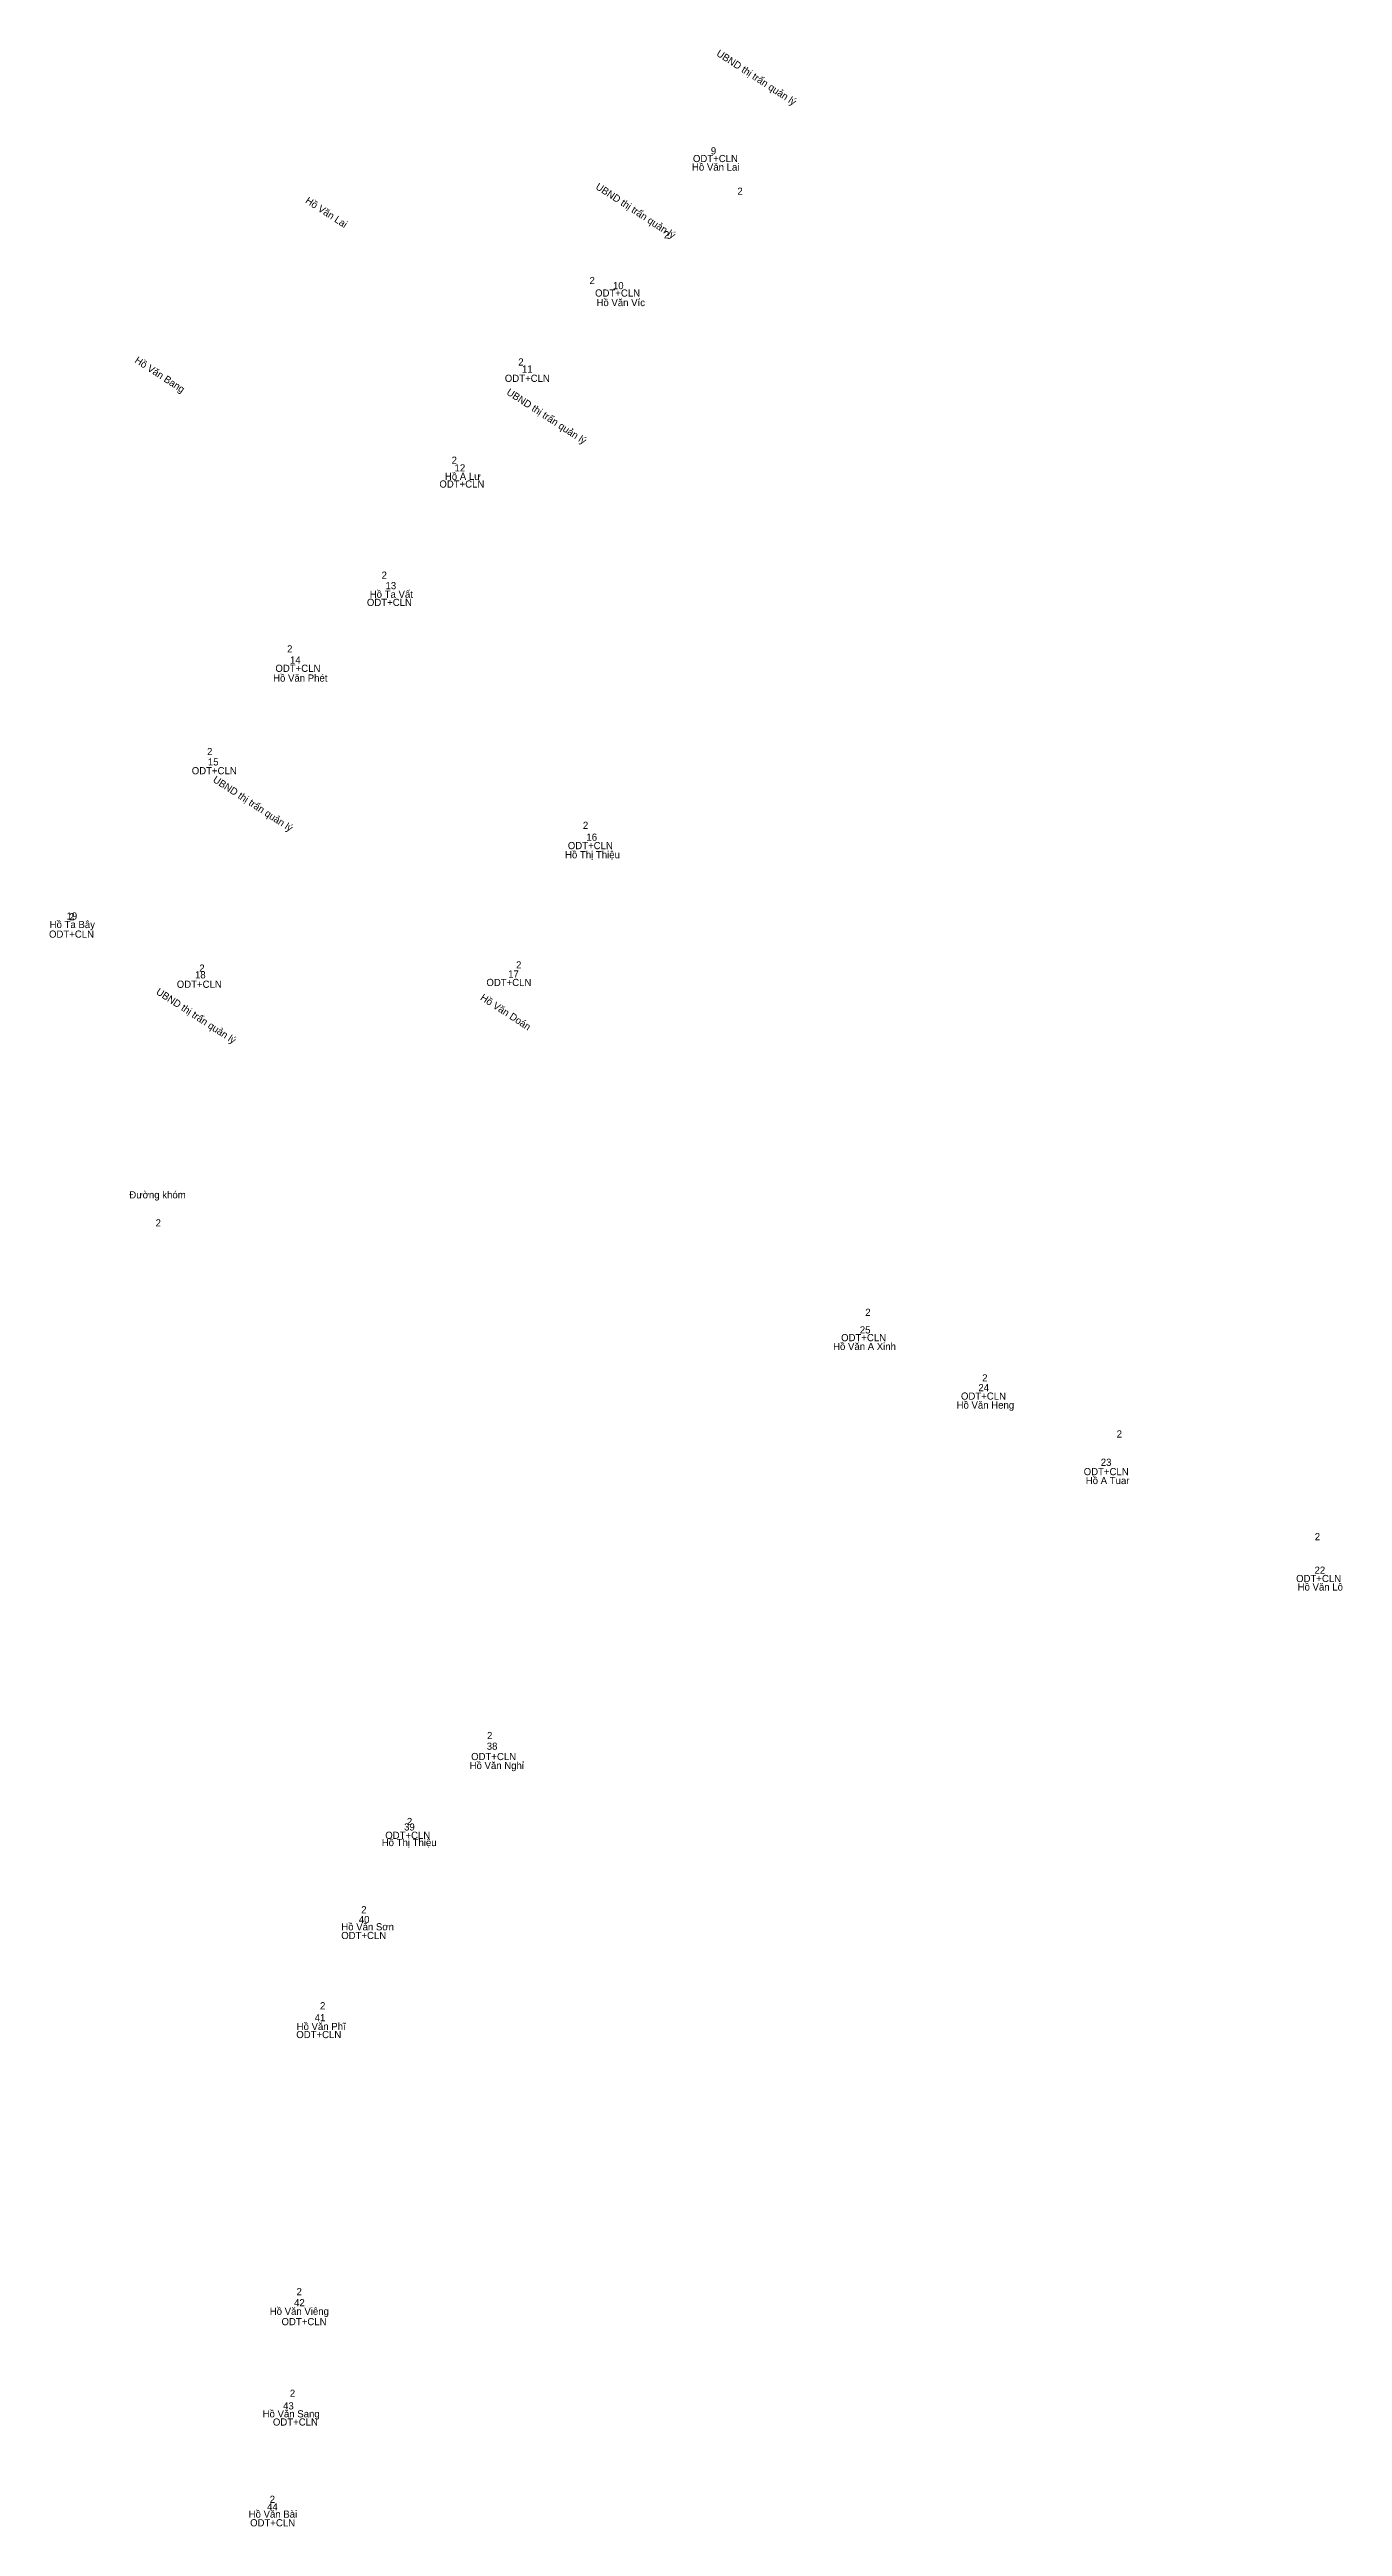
# Model space of a CAD drawing. Extents: x 535619 to 536031, y 1839089 to 1839450.
# Drawn here: x 535850.3 to 536030.6, y 1839104.4 to 1839449.7 of the extents above; entities that cross this region are included whole.
import ezdxf

# ---------------------------------------------------------------- set-up
doc = ezdxf.new("R2010")
doc.units = 0
for name, color, linetype in [('Level 16', 7, 'Continuous'), ('Level 17', 7, 'Continuous'), ('Level 18', 7, 'Continuous'), ('Level 19', 7, 'Continuous')]:
    doc.layers.add(name, color=color, linetype=linetype)

msp = doc.modelspace()

# ---------------------------------------------------------------- texts
at = {"layer": 'Level 16'}
for s, p in [('UBND thị trấn quản lý', (535943.21, 1839448.93)), ('UBND thị trấn quản lý', (535926.36, 1839430.35)), ('Hồ Văn Lai', (535885.87, 1839428.41)), ('Hồ Văn Bang', (535862.07, 1839406.15)), ('UBND thị trấn quản lý', (535913.94, 1839401.7)), ('UBND thị trấn quản lý', (535872.97, 1839347.69)), ('UBND thị trấn quản lý', (535865.05, 1839318.11)), ('Hồ Văn Doán', (535910.28, 1839317.3))]:
    msp.add_text(s, height=1, rotation=326.8833, dxfattribs=at).set_placement(p)
for s, p in [('Hồ Văn Lai', (535939.9, 1839432.83)), ('Hồ Văn Víc', (535926.58, 1839413.94)), ('Hồ A Lư', (535905.43, 1839389.71)), ('Hồ Ta Vất', (535894.95, 1839373.27)), ('Hồ Văn Phét', (535881.47, 1839361.59)), ('Hồ Thị Thiệu', (535922.19, 1839336.96)), ('Hồ Ta Bây', (535850.3, 1839327.23)), ('Đường khóm', (535861.41, 1839289.54)), ('Hồ Văn A Xinh', (535959.58, 1839268.4)), ('Hồ Văn Heng', (535976.81, 1839260.23)), ('Hồ A Tuar', (535994.83, 1839249.71)), ('Hồ Văn Lô', (536024.38, 1839234.87)), ('Hồ Văn Nghỉ', (535908.88, 1839209.98)), ('Hồ Thị Thiệu', (535896.62, 1839199.24)), ('Hồ Văn Sơn', (535890.98, 1839187.49)), ('Hồ Văn Phĩ', (535884.75, 1839173.6)), ('Hồ Văn Viêng', (535881, 1839133.89)), ('Hồ Văn Sang', (535880.01, 1839119.59)), ('Hồ Văn Bài', (535878.06, 1839105.61))]:
    msp.add_text(s, height=1, dxfattribs=at).set_placement(p)
at = {"layer": 'Level 17'}
for p in [(535940.03, 1839434.02), (535926.38, 1839415.27), (535913.79, 1839403.38), (535904.66, 1839388.64), (535894.55, 1839372.14), (535881.79, 1839362.95), (535870.12, 1839348.67), (535922.58, 1839338.23), (535850.21, 1839325.89), (535868.03, 1839318.9), (535911.22, 1839319.15), (535960.7, 1839269.63), (535977.42, 1839261.48), (535994.54, 1839250.95), (536024.17, 1839236.05), (535909.09, 1839211.23), (535897.11, 1839200.25), (535890.97, 1839186.28), (535884.7, 1839172.47), (535882.64, 1839132.44), (535881.44, 1839118.45), (535878.26, 1839104.4)]:
    msp.add_text('ODT+CLN', height=1, dxfattribs=at).set_placement(p)
at = {"layer": 'Level 18'}
for s, p in [('9', (535942.53, 1839435.09)), ('10', (535928.87, 1839416.3)), ('11', (535916.18, 1839404.67)), ('12', (535906.78, 1839390.89)), ('13', (535897.15, 1839374.47)), ('14', (535883.82, 1839364.1)), ('15', (535872.37, 1839349.9)), ('16', (535925.17, 1839339.41)), ('19', (535852.65, 1839328.41)), ('18', (535870.57, 1839320.21)), ('17', (535914.25, 1839320.32)), ('25', (535963.31, 1839270.71)), ('24', (535979.85, 1839262.66)), ('23', (535996.92, 1839252.25)), ('22', (536026.74, 1839237.21)), ('38', (535911.27, 1839212.67)), ('39', (535899.74, 1839201.41)), ('40', (535893.42, 1839188.5)), ('41', (535887.27, 1839174.82)), ('42', (535884.4, 1839135.09)), ('43', (535882.86, 1839120.7)), ('44', (535880.63, 1839106.62))]:
    msp.add_text(s, height=1, dxfattribs=at).set_placement(p)
at = {"layer": 'Level 19'}
for p in [(535946.23, 1839429.46), (535935.99, 1839423.39), (535925.6, 1839417.01), (535915.67, 1839405.65), (535906.37, 1839391.96), (535896.6, 1839375.93), (535883.42, 1839365.66), (535872.25, 1839351.34), (535924.68, 1839341.06), (535853.02, 1839328.32), (535915.36, 1839321.6), (535871.17, 1839321.15), (535865.08, 1839285.63), (535964.07, 1839273.16), (535980.38, 1839264.02), (535999.14, 1839256.2), (536026.77, 1839241.88), (535911.31, 1839214.16), (535900.13, 1839202.17), (535893.76, 1839189.87), (535888.01, 1839176.48), (535884.74, 1839136.63), (535883.8, 1839122.46), (535881, 1839107.67)]:
    msp.add_text('2', height=1, dxfattribs=at).set_placement(p)

doc.saveas('drawing.dxf')
